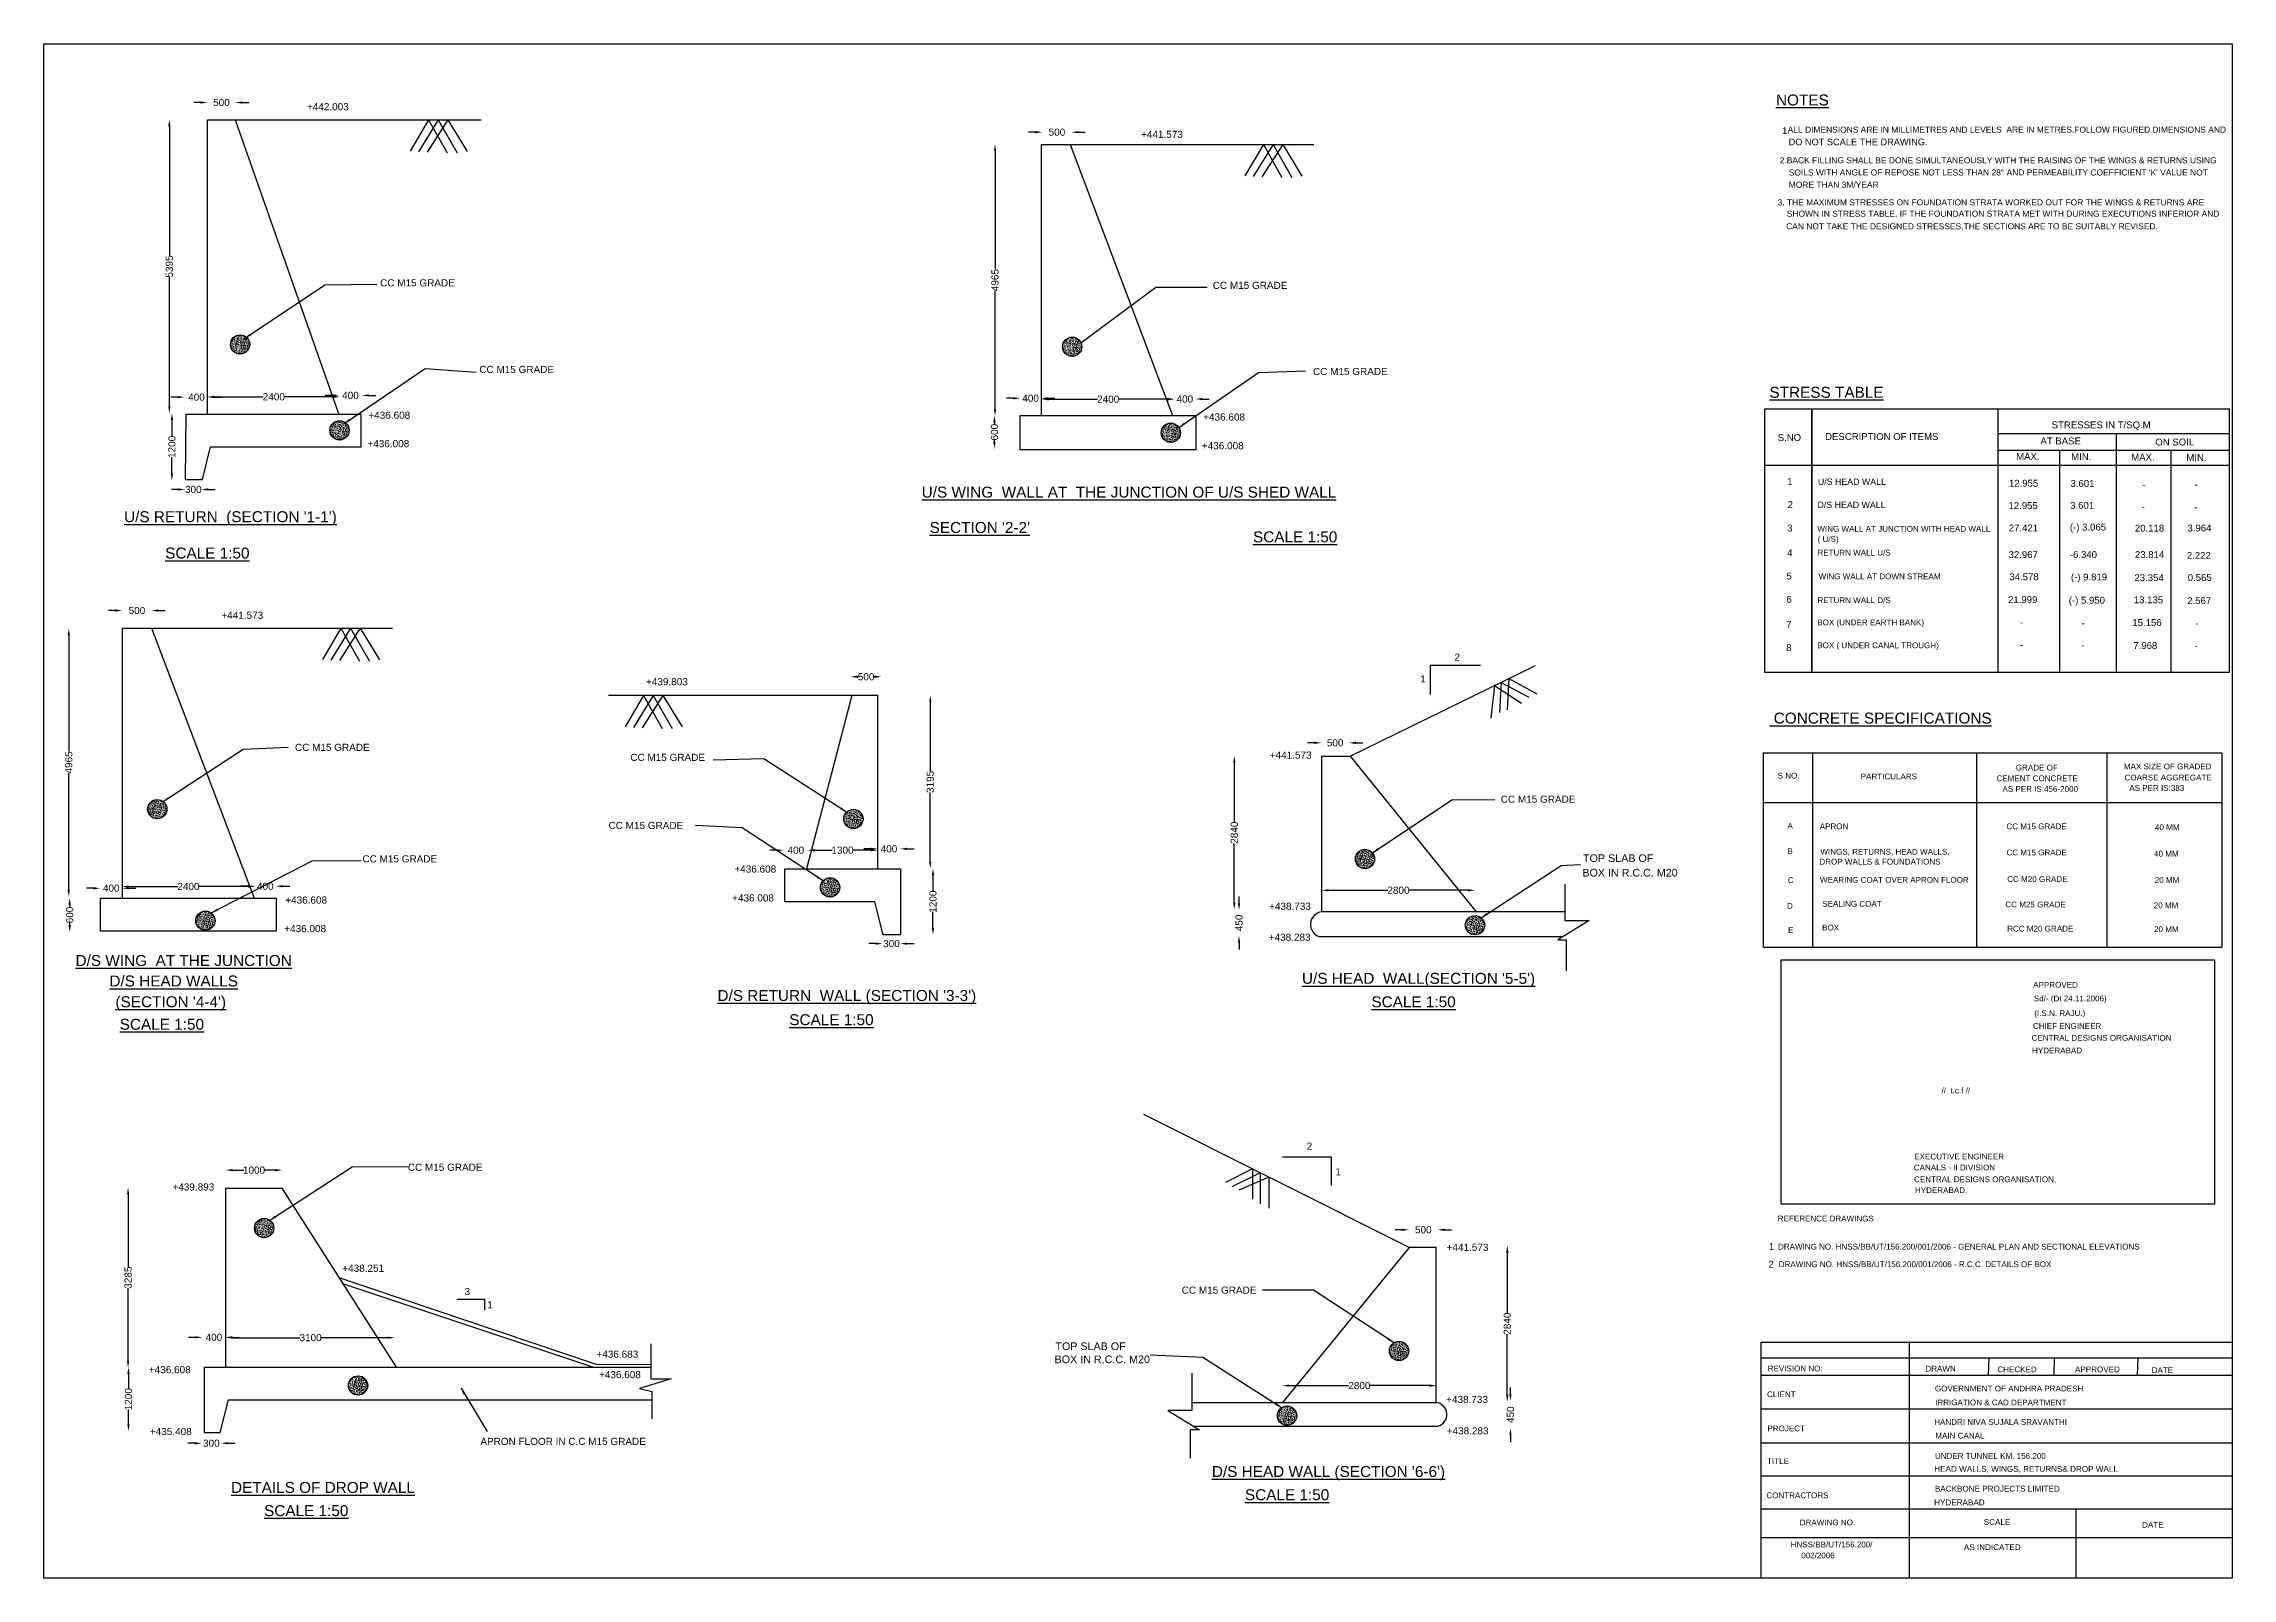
# Model space of a CAD drawing. Header units: millimetres. Extents: x 2252 to 42156, y 1899 to 29892.
import ezdxf

# ---------------------------------------------------------------- set-up
doc = ezdxf.new("R2010")
doc.units = ezdxf.units.MM
doc.header["$MEASUREMENT"] = 0
doc.layers.add('DIM', color=7, linetype='Continuous')
doc.layers.add('DWG', color=7, linetype='Continuous')
doc.layers.add('TEXT', color=7, linetype='Continuous', plot=False)
doc.styles.get("Standard").update_dxf_attribs({"font": 'ARIAL.TTF'})
doc.dimstyles.new('Civil', dxfattribs={"dimtxt": 130, "dimasz": 125, "dimexe": 0.1, "dimexo": 0.0625, "dimgap": 0.09, "dimtad": 0, "dimdec": 0, "dimzin": 12, "dimdsep": 46, "dimtxsty": 'Standard', "dimcen": 0.1, "dimse1": 1, "dimse2": 1, "dimadec": 0, "dimazin": 2, "dimtfac": 1, "dimtdec": 0, "dimtofl": 0, "dimtmove": 0, "dimatfit": 3, "dimfxl": 0, "dimfrac": 1, "dimtolj": 1, "dimtzin": 0, "dimarcsym": 0})

msp = doc.modelspace()

# ---------------------------------------------------------------- texts
at = {"layer": 'TEXT'}
for s, height, p in [('+442.003', 130, (7051.3, 28678.6)), ('%%UNOTES', 200, (33836.7, 28765.6)), ('1.', 125, (33947.2, 28244.6)), ('ALL DIMENSIONS ARE IN MILLIMETRES AND LEVELS  ARE IN METRES.FOLLOW FIGURED DIMENSIONS AND', 110, (34050.5, 28269.7)), ('+441.573', 130, (22259.8, 28173.6)), ('DO NOT SCALE THE DRAWING.', 120, (34066.3, 28040.3)), ('2.BACK FILLING SHALL BE DONE SIMULTANEOUSLY WITH THE RAISING OF THE WINGS & RETURNS USING', 110, (33905.6, 27710.7)), ("SOILS WITH ANGLE OF REPOSE NOT LESS THAN 28%%D AND PERMEABILITY COEFFICIENT 'K' VALUE NOT", 110, (34069.5, 27488.4)), ('MORE THAN 3M/YEAR', 110, (34069.8, 27263.9)), ('3. THE MAXIMUM STRESSES ON FOUNDATION STRATA WORKED OUT FOR THE WINGS & RETURNS ARE', 110, (33865.9, 26943.1)), ('SHOWN IN STRESS TABLE. IF THE FOUNDATION STRATA MET WITH DURING EXECUTIONS INFERIOR AND', 110, (34034, 26736.1)), ('CAN NOT TAKE THE DESIGNED STRESSES,THE SECTIONS ARE TO BE SUITABLY REVISED.', 110, (34021.2, 26507.3)), ('CC M15 GRADE', 130, (8384.8, 25465.2)), ('CC M15 GRADE', 130, (23566.2, 25419.7)), ('CC M15 GRADE', 130, (10193.9, 23885.8)), ('CC M15 GRADE', 130, (25394.9, 23847.7)), ('%%USTRESS TABLE', 200, (33717.7, 23433.1)), ('+436.608', 130, (8171.2, 23050.4)), ('+436.608', 130, (23392.6, 23017.7)), ('S.NO', 125, (33867.5, 22646.1)), ('DESCRIPTION OF ITEMS', 125, (34732.7, 22663.6)), ('STRESSES IN T/SQ.M', 125, (38864.2, 22876.5)), ('+436.008', 130, (8153.7, 22531.4)), ('+436.008', 130, (23369, 22494.2)), ('MAX.', 125, (38215.7, 22301.2)), ('AT BASE', 125, (38658.6, 22584)), ('MIN.', 125, (39218.4, 22296.4)), ('MAX.', 125, (40314, 22287.9)), ('ON SOIL', 125, (40753.3, 22563.2)), ('MIN.', 125, (41319.4, 22279.9)), ('1', 125, (34040.7, 21846.9)), ('U/S HEAD WALL', 115, (34600.5, 21845.1)), ('%%UU/S WING  WALL AT  THE JUNCTION OF U/S SHED WALL', 200, (18260.2, 21612.3)), ('2', 125, (34048.1, 21423.6)), ('12.955', 125, (38083.9, 21812.1)), ('3.601', 125, (39206.3, 21807.4)), ('-', 125, (40515, 21789.9)), ('-', 125, (41467.8, 21790.4)), ("%%UU/S RETURN  (SECTION '1-1')", 200, (3716.6, 21164)), ("%%USECTION '2-2'", 200, (18404.9, 20967.1)), ('D/S HEAD WALL', 115, (34593.7, 21422.1)), ('12.955', 125, (38076.6, 21405)), ('3.601', 125, (39200.1, 21408.1)), ('-', 125, (40504.4, 21386.1)), ('-', 125, (41464.5, 21377.8)), ('%%USCALE 1:50', 200, (24300.7, 20796.3)), ('3', 125, (34040.4, 20994.2)), ('WING WALL AT JUNCTION WITH HEAD WALL', 105, (34590.9, 20990.2)), ('( U/S)', 105, (34595.8, 20803.5)), ('27.421', 125, (38080.6, 20996.3)), ('(-) 3.065', 125, (39195.3, 21011.3)), ('20.118', 125, (40380.7, 20992.9)), ('3.964', 125, (41339.2, 20994.1)), ('%%USCALE 1:50', 200, (4466.2, 20500.8)), ('4', 125, (34039.1, 20544.1)), ('RETURN WALL U/S', 105, (34591.7, 20555.4)), ('32.967', 125, (38078.1, 20509.5)), ('-6.340', 125, (39194.7, 20511.1)), ('23.814', 125, (40381.3, 20510.3)), ('2.222', 125, (41328, 20495.7)), ('5', 125, (34027.7, 20118.3)), ('WING WALL AT DOWN STREAM', 105, (34613.4, 20123.1)), ('34.578', 125, (38092.4, 20105.9)), ('(-) 9.819', 125, (39214.1, 20101.9)), ('23.354', 125, (40372.5, 20088.7)), ('0.565', 125, (41344.8, 20092.5)), ('6', 125, (34026.2, 19693.4)), ('RETURN WALL D/S', 105, (34592.7, 19687.5)), ('21.999', 125, (38068.6, 19688.2)), ('(-) 5.950', 125, (39175.3, 19677.6)), ('13.135', 125, (40362.5, 19685.5)), ('2.567', 125, (41335.1, 19670.7)), ('+441.573', 130, (5490.7, 19401.7)), ('7', 125, (34022.2, 19236.3)), ('BOX (UNDER EARTH BANK)', 105, (34589, 19283)), ('-', 125, (38281.5, 19275.1)), ('-', 125, (39410.1, 19262)), ('15.156', 125, (40334.6, 19270.1)), ('-', 125, (41480.1, 19257.8)), ('2', 130, (27973.8, 18635.6)), ('8', 125, (34022.9, 18813.5)), ('BOX ( UNDER CANAL TROUGH)', 105, (34589, 18865.5)), ('-', 125, (38284.7, 18866)), ('-', 125, (39401.4, 18858.1)), ('7.968', 125, (40352.4, 18851)), ('-', 125, (41471, 18852.6)), ('1', 130, (27348.7, 18241.6)), ('+439.803', 130, (13233.6, 18189.3)), ('%%U CONCRETE SPECIFICATIONS', 200, (33717.7, 17490.2)), ('CC M15 GRADE', 130, (6832.3, 16991.6)), ('CC M15 GRADE', 130, (12947.1, 16809.2)), ('+441.573', 130, (24606.1, 16850)), ('MAX SIZE OF GRADED', 105, (40180, 16656)), ('S.NO.', 105, (33866.3, 16488)), ('PARTICULARS', 105, (35381.4, 16472.9)), ('CEMENT CONCRETE', 105, (37857.3, 16439.2)), ('GRADE OF', 105, (38209.4, 16634.1)), ('COARSE AGGREGATE', 105, (40192.8, 16452.7)), ('AS PER IS:383', 105, (40278.9, 16262.8)), ('CC M15 GRADE', 130, (28817.7, 16045.8)), ('AS PER IS:456-2000', 105, (37966.5, 16245.2)), ('CC M15 GRADE', 130, (12549.8, 15566.9)), ('A', 105, (34045.9, 15572.2)), ('APRON', 105, (34634.4, 15563.1)), ('CC M15 GRADE', 105, (38038.5, 15563.1)), ('40 MM', 105, (40747.1, 15545.7)), ('B', 105, (34045.1, 15110.5)), ('WINGS, RETURNS, HEAD WALLS,', 105, (34646.5, 15099.4)), ('CC M15 GRADE', 105, (38039.1, 15086.9)), ('40 MM', 105, (40729.7, 15063.9)), ('CC M15 GRADE', 130, (8062.9, 14957.6)), ('+436.608', 130, (14844.9, 14772.2)), ('BOX IN R.C.C. M20', 140, (30305.5, 14699.7)), ('TOP SLAB OF', 140, (30318.5, 14964.9)), ('DROP WALLS & FOUNDATIONS', 105, (34628.6, 14918.7)), ('+436.008', 130, (14804.3, 14244.6)), ('C', 105, (34054.1, 14581.1)), ('WEARING COAT OVER APRON FLOOR', 105, (34638.9, 14586.6)), ('CC M20 GRADE', 105, (38053.1, 14601.2)), ('20 MM', 105, (40741.8, 14583.9)), ('+436.608', 130, (6655.5, 14206.3)), ('+438.733', 130, (24594.3, 14093.1)), ('D', 105, (34038.8, 14112.1)), ('SEALING COAT', 105, (34680, 14150.2)), ('CC M25 GRADE', 105, (38018.7, 14138.2)), ('20 MM', 105, (40723.7, 14122.2)), ('+436.008', 130, (6637.8, 13685)), ('+438.283', 130, (24588.4, 13527.8)), ('E', 105, (34058.4, 13668.3)), ('BOX', 105, (34677.8, 13716.3)), ('RCC M20 GRADE', 105, (38051.7, 13696.7)), ('20 MM', 105, (40729.3, 13686.1)), ('%%UD/S WING  AT THE JUNCTION', 200, (2832.2, 13067.4)), ('%%UD/S HEAD WALLS', 200, (3449.1, 12694.3)), ("%%UU/S HEAD  WALL(SECTION '5-5')", 200, (25193.6, 12742.7)), ('APPROVED', 105, (38526.2, 12671.5)), ("%%U(SECTION '4-4')", 200, (3560.1, 12315.5)), ("%%UD/S RETURN  WALL (SECTION '3-3')", 200, (14536.8, 12429.8)), ('%%USCALE 1:50', 200, (26459.5, 12314.7)), ('Sd/- (Dt 24.11.2006)', 105, (38537.9, 12423)), ('%%USCALE 1:50', 200, (3636.9, 11904.7)), ('%%USCALE 1:50', 200, (15845.2, 11988.3)), ('CHIEF ENGINEER', 105, (38522.4, 11920.7)), ('(I.S.N. RAJU.)', 105, (38546.8, 12155.8)), ('CENTRAL DESIGNS ORGANISATION', 105, (38497.5, 11703.7)), ('HYDERABAD', 105, (38505.6, 11475.2)), ('//  t.c.f //', 105, (36855.7, 10745.2)), ('2', 130, (25279.9, 9715.5)), ('EXECUTIVE ENGINEER', 105, (36357.9, 9539)), ('CC M15 GRADE', 130, (8890.1, 9331.7)), ('1', 130, (25804.1, 9250)), ('CANALS - II DIVISION', 105, (36349.6, 9340)), ('CENTRAL DESIGNS ORGANISATION,', 105, (36353.8, 9124.5)), ('+439.893', 130, (4599.1, 8972.3)), ('HYDERABAD.', 105, (36370.3, 8925.5)), ('REFERENCE DRAWINGS', 105, (33868.6, 8408.2)), ('+441.573', 130, (27831.2, 7872)), ('1', 125, (33706.7, 7888)), ('DRAWING NO. HNSS/BB/UT/156.200/001/2006 - GENERAL PLAN AND SECTIONAL ELEVATIONS', 105, (33873.2, 7896)), ('+438.251', 130, (7695.4, 7488.9)), ('2', 125, (33700.5, 7565.7)), ('DRAWING NO. HNSS/BB/UT/156.200/001/2006 - R.C.C. DETAILS OF BOX', 105, (33886.6, 7574.7)), ('3', 130, (9924.7, 7065)), ('CC M15 GRADE', 130, (23001.1, 7089.7)), ('1', 130, (10337.1, 6820.1)), ('+436.683', 130, (12330.1, 5922.2)), ('TOP SLAB OF', 140, (20697.8, 6061.9)), ('+436.608', 130, (4169, 5640.3)), ('+436.608', 130, (12376.7, 5549.4)), ('BOX IN R.C.C. M20', 140, (20683.2, 5822.6)), ('REVISION NO:', 105, (33685.6, 5674)), ('DRAWN', 105, (36560.2, 5670.1)), ('CHECKED', 105, (37873.2, 5656.9)), ('APPROVED', 105, (39290.4, 5656.3)), ('DATE', 105, (40686.5, 5643.2)), ('+438.733', 130, (27822.8, 5096)), ('CLIENT', 105, (33673.4, 5203.1)), ('GOVERNMENT OF ANDHRA PRADESH', 105, (36733.9, 5307.4)), ('HANDRI NIVA SUJALA SRAVANTHI', 105, (36721.4, 4697.1)), ('IRRIGATION & CAD DEPARTMENT', 105, (36738, 5054.1)), ('+435.408', 130, (4187.1, 4510.7)), ('APRON FLOOR IN C.C M15 GRADE', 130, (10213.6, 4331)), ('+438.283', 130, (27833, 4523.7)), ('PROJECT', 105, (33680.8, 4580.3)), ('MAIN CANAL', 105, (36742.2, 4447.9)), ('TITLE', 105, (33673.6, 3984.5)), ('UNDER TUNNEL KM. 156.200', 105, (36734.4, 4077.6)), ('%%UDETAILS OF DROP WALL', 200, (5666.4, 3455.8)), ("%%UD/S HEAD WALL (SECTION '6-6')", 200, (23551.2, 3746)), ('HEAD WALLS, WINGS, RETURNS& DROP WALL', 106, (36723.2, 3840.6)), ('%%USCALE 1:50', 200, (6269.3, 3032.7)), ('%%USCALE 1:50', 200, (24154, 3322.9)), ('CONTRACTORS', 105, (33661.9, 3359.1)), ('HYDERABAD', 106, (36720.1, 3230.6)), ('BACKBONE PROJECTS LIMITED', 106, (36733.9, 3479.6)), ('DRAWING NO:', 105, (34270.1, 2864.9)), ('SCALE', 106, (37624.8, 2872.8)), ('DATE', 106, (40510.3, 2820.3)), ('HNSS/BB/UT/156.200/', 105, (34103.9, 2463.8)), ('AS INDICATED', 106, (37262.4, 2413.1)), ('002/2006', 105, (34296.8, 2262.1))]:
    msp.add_text(s, height=height, dxfattribs=at).set_placement(p)

# ---------------------------------------------------------------- blocks, each defined once
blk = doc.blocks.new('*D2')
at = {"layer": 'Defpoints', "color": 0}
for p in [(5745, 28820), (5240, 28502), (5745, 28502)]:
    blk.add_point(p, dxfattribs=at)
at = {"layer": 'DIM', "color": 0, "lineweight": -2}
for p, q in [((5115, 28820), (4990, 28820)), ((5870, 28820), (5995, 28820))]:
    blk.add_line(p, q, dxfattribs=at)
at = {"layer": 'DIM', "color": 0}
for points in [[(5115, 28841), (5115, 28799), (5240, 28820)], [(5870, 28841), (5870, 28799), (5745, 28820)]]:
    blk.add_solid(points, dxfattribs=at)
at = {"layer": 'DIM', "color": 0, "insert": (5492, 28820), "char_height": 130, "attachment_point": 5}
blk.add_mtext('\\A1;500', dxfattribs=at)
blk = doc.blocks.new('*D3')
at = {"layer": 'Defpoints', "color": 0}
for p in [(4542, 28506), (4579, 28506), (4579, 23151)]:
    blk.add_point(p, dxfattribs=at)
at = {"layer": 'DIM', "color": 0, "lineweight": -2}
for p, q in [((4542, 28381), (4542, 26023)), ((4542, 23276), (4542, 25634))]:
    blk.add_line(p, q, dxfattribs=at)
at = {"layer": 'DIM', "color": 0}
for points in [[(4521, 28381), (4563, 28381), (4542, 28506)], [(4521, 23276), (4563, 23276), (4542, 23151)]]:
    blk.add_solid(points, dxfattribs=at)
at = {"layer": 'DIM', "color": 0, "insert": (4542, 25828), "char_height": 130, "attachment_point": 5, "rotation": 90}
blk.add_mtext('\\A1;5395', dxfattribs=at)
blk = doc.blocks.new('*D4')
at = {"layer": 'Defpoints', "color": 0}
for p in [(4535, 23154), (4535, 21923), (4589, 21923)]:
    blk.add_point(p, dxfattribs=at)
at = {"layer": 'DIM', "color": 0, "lineweight": -2}
for p, q in [((4589, 23029), (4589, 22726)), ((4589, 22048), (4589, 22351))]:
    blk.add_line(p, q, dxfattribs=at)
at = {"layer": 'DIM', "color": 0}
for points in [[(4568, 23029), (4610, 23029), (4589, 23154)], [(4568, 22048), (4610, 22048), (4589, 21923)]]:
    blk.add_solid(points, dxfattribs=at)
at = {"layer": 'DIM', "color": 0, "insert": (4589, 22538), "char_height": 130, "attachment_point": 5, "rotation": 90}
blk.add_mtext('\\A1;1200', dxfattribs=at)
blk = doc.blocks.new('*D5')
at = {"layer": 'Defpoints', "color": 0}
for p in [(4831, 21740), (5127, 21761), (5127, 21740)]:
    blk.add_point(p, dxfattribs=at)
at = {"layer": 'DIM', "color": 0, "lineweight": -2}
for p, q in [((4706, 21761), (4581, 21761)), ((5252, 21761), (5377, 21761))]:
    blk.add_line(p, q, dxfattribs=at)
at = {"layer": 'DIM', "color": 0}
for points in [[(4706, 21782), (4706, 21740), (4831, 21761)], [(5252, 21782), (5252, 21740), (5127, 21761)]]:
    blk.add_solid(points, dxfattribs=at)
at = {"layer": 'DIM', "color": 0, "insert": (4979, 21761), "char_height": 130, "attachment_point": 5}
blk.add_mtext('\\A1;300', dxfattribs=at)
blk = doc.blocks.new('*D6')
at = {"layer": 'Defpoints', "color": 0}
for p in [(4820, 23445), (4820, 23434), (5251, 23434)]:
    blk.add_point(p, dxfattribs=at)
at = {"layer": 'DIM', "color": 0, "lineweight": -2}
for p, q in [((4695, 23445), (4570, 23445)), ((5376, 23445), (5501, 23445))]:
    blk.add_line(p, q, dxfattribs=at)
at = {"layer": 'DIM', "color": 0}
for points in [[(4695, 23466), (4695, 23424), (4820, 23445)], [(5376, 23466), (5376, 23424), (5251, 23445)]]:
    blk.add_solid(points, dxfattribs=at)
at = {"layer": 'DIM', "color": 0, "insert": (5036, 23445), "char_height": 130, "attachment_point": 5}
blk.add_mtext('\\A1;400', dxfattribs=at)
blk = doc.blocks.new('*D7')
at = {"layer": 'Defpoints', "color": 0}
for p in [(5246, 23380), (7648, 23450), (7648, 23380)]:
    blk.add_point(p, dxfattribs=at)
at = {"layer": 'DIM', "color": 0, "lineweight": -2}
for p, q in [((5371, 23450), (6252, 23450)), ((7523, 23450), (6642, 23450))]:
    blk.add_line(p, q, dxfattribs=at)
at = {"layer": 'DIM', "color": 0}
for points in [[(5371, 23471), (5371, 23429), (5246, 23450)], [(7523, 23471), (7523, 23429), (7648, 23450)]]:
    blk.add_solid(points, dxfattribs=at)
at = {"layer": 'DIM', "color": 0, "insert": (6447, 23450), "char_height": 130, "attachment_point": 5}
blk.add_mtext('\\A1;2400', dxfattribs=at)
blk = doc.blocks.new('*D8')
at = {"layer": 'Defpoints', "color": 0}
for p in [(8057, 23477), (7632, 23117), (8057, 23117)]:
    blk.add_point(p, dxfattribs=at)
at = {"layer": 'DIM', "color": 0, "lineweight": -2}
for p, q in [((7507, 23477), (7382, 23477)), ((8182, 23477), (8307, 23477))]:
    blk.add_line(p, q, dxfattribs=at)
at = {"layer": 'DIM', "color": 0}
for points in [[(7507, 23498), (7507, 23456), (7632, 23477)], [(8182, 23498), (8182, 23456), (8057, 23477)]]:
    blk.add_solid(points, dxfattribs=at)
at = {"layer": 'DIM', "color": 0, "insert": (7845, 23477), "char_height": 130, "attachment_point": 5}
blk.add_mtext('\\A1;400', dxfattribs=at)
blk = doc.blocks.new('*D9')
at = {"layer": 'Defpoints', "color": 0}
for p in [(20056, 23424), (20056, 23380), (20437, 23380)]:
    blk.add_point(p, dxfattribs=at)
at = {"layer": 'DIM', "color": 0, "lineweight": -2}
for p, q in [((19931, 23424), (19806, 23424)), ((20562, 23424), (20687, 23424))]:
    blk.add_line(p, q, dxfattribs=at)
at = {"layer": 'DIM', "color": 0}
for points in [[(19931, 23444), (19931, 23403), (20056, 23424)], [(20562, 23444), (20562, 23403), (20437, 23424)]]:
    blk.add_solid(points, dxfattribs=at)
at = {"layer": 'DIM', "color": 0, "insert": (20246, 23424), "char_height": 130, "attachment_point": 5}
blk.add_mtext('\\A1;400', dxfattribs=at)
blk = doc.blocks.new('*D10')
at = {"layer": 'Defpoints', "color": 0}
for p in [(20454, 23389), (22865, 23406), (22865, 23389)]:
    blk.add_point(p, dxfattribs=at)
at = {"layer": 'DIM', "color": 0, "lineweight": -2}
for p, q in [((20579, 23406), (21465, 23406)), ((22740, 23406), (21855, 23406))]:
    blk.add_line(p, q, dxfattribs=at)
at = {"layer": 'DIM', "color": 0}
for points in [[(20579, 23427), (20579, 23385), (20454, 23406)], [(22740, 23427), (22740, 23385), (22865, 23406)]]:
    blk.add_solid(points, dxfattribs=at)
at = {"layer": 'DIM', "color": 0, "insert": (21660, 23406), "char_height": 130, "attachment_point": 5}
blk.add_mtext('\\A1;2400', dxfattribs=at)
blk = doc.blocks.new('*D11')
at = {"layer": 'Defpoints', "color": 0}
for p in [(22865, 23406), (23251, 23410), (23251, 23406)]:
    blk.add_point(p, dxfattribs=at)
at = {"layer": 'DIM', "color": 0, "lineweight": -2}
for p, q in [((22740, 23410), (22615, 23410)), ((23376, 23410), (23501, 23410))]:
    blk.add_line(p, q, dxfattribs=at)
at = {"layer": 'DIM', "color": 0}
for points in [[(22740, 23431), (22740, 23390), (22865, 23410)], [(23376, 23431), (23376, 23390), (23251, 23410)]]:
    blk.add_solid(points, dxfattribs=at)
at = {"layer": 'DIM', "color": 0, "insert": (23058, 23410), "char_height": 130, "attachment_point": 5}
blk.add_mtext('\\A1;400', dxfattribs=at)
blk = doc.blocks.new('*D12')
at = {"layer": 'Defpoints', "color": 0}
for p in [(19552, 23113), (19587, 23113), (19552, 22500)]:
    blk.add_point(p, dxfattribs=at)
at = {"layer": 'DIM', "color": 0, "lineweight": -2}
for p, q in [((19587, 22988), (19587, 22950)), ((19587, 22625), (19587, 22663))]:
    blk.add_line(p, q, dxfattribs=at)
at = {"layer": 'DIM', "color": 0}
for points in [[(19566, 22988), (19607, 22988), (19587, 23113)], [(19566, 22625), (19607, 22625), (19587, 22500)]]:
    blk.add_solid(points, dxfattribs=at)
at = {"layer": 'DIM', "color": 0, "insert": (19587, 22806), "char_height": 130, "attachment_point": 5, "rotation": 90}
blk.add_mtext('\\A1;600', dxfattribs=at)
blk = doc.blocks.new('*D13')
at = {"layer": 'Defpoints', "color": 0}
for p in [(19553, 28061), (19597, 28061), (19553, 23099)]:
    blk.add_point(p, dxfattribs=at)
at = {"layer": 'DIM', "color": 0, "lineweight": -2}
for p, q in [((19597, 27936), (19597, 25777)), ((19597, 23224), (19597, 25383))]:
    blk.add_line(p, q, dxfattribs=at)
at = {"layer": 'DIM', "color": 0}
for points in [[(19576, 27936), (19617, 27936), (19597, 28061)], [(19576, 23224), (19617, 23224), (19597, 23099)]]:
    blk.add_solid(points, dxfattribs=at)
at = {"layer": 'DIM', "color": 0, "insert": (19597, 25580), "char_height": 130, "attachment_point": 5, "rotation": 90}
blk.add_mtext('\\A1;4965', dxfattribs=at)
blk = doc.blocks.new('*D14')
at = {"layer": 'Defpoints', "color": 0}
for p in [(20460, 28043), (20992, 28278), (20992, 28043)]:
    blk.add_point(p, dxfattribs=at)
at = {"layer": 'DIM', "color": 0, "lineweight": -2}
for p, q in [((20335, 28278), (20210, 28278)), ((21117, 28278), (21242, 28278))]:
    blk.add_line(p, q, dxfattribs=at)
at = {"layer": 'DIM', "color": 0}
for points in [[(20335, 28299), (20335, 28258), (20460, 28278)], [(21117, 28299), (21117, 28258), (20992, 28278)]]:
    blk.add_solid(points, dxfattribs=at)
at = {"layer": 'DIM', "color": 0, "insert": (20726, 28278), "char_height": 130, "attachment_point": 5}
blk.add_mtext('\\A1;500', dxfattribs=at)
blk = doc.blocks.new('*D15')
at = {"layer": 'Defpoints', "color": 0}
for p in [(3282, 14486), (3282, 14470), (3682, 14470)]:
    blk.add_point(p, dxfattribs=at)
at = {"layer": 'DIM', "color": 0, "lineweight": -2}
for p, q in [((3157, 14486), (3032, 14486)), ((3807, 14486), (3932, 14486))]:
    blk.add_line(p, q, dxfattribs=at)
at = {"layer": 'DIM', "color": 0}
for points in [[(3157, 14507), (3157, 14465), (3282, 14486)], [(3807, 14507), (3807, 14465), (3682, 14486)]]:
    blk.add_solid(points, dxfattribs=at)
at = {"layer": 'DIM', "color": 0, "insert": (3482, 14486), "char_height": 130, "attachment_point": 5}
blk.add_mtext('\\A1;400', dxfattribs=at)
blk = doc.blocks.new('*D16')
at = {"layer": 'Defpoints', "color": 0}
for p in [(3677, 14476), (6103, 14518), (6103, 14476)]:
    blk.add_point(p, dxfattribs=at)
at = {"layer": 'DIM', "color": 0, "lineweight": -2}
for p, q in [((3802, 14518), (4695, 14518)), ((5978, 14518), (5085, 14518))]:
    blk.add_line(p, q, dxfattribs=at)
at = {"layer": 'DIM', "color": 0}
for points in [[(3802, 14539), (3802, 14497), (3677, 14518)], [(5978, 14539), (5978, 14497), (6103, 14518)]]:
    blk.add_solid(points, dxfattribs=at)
at = {"layer": 'DIM', "color": 0, "insert": (4890, 14518), "char_height": 130, "attachment_point": 5}
blk.add_mtext('\\A1;2400', dxfattribs=at)
blk = doc.blocks.new('*D17')
at = {"layer": 'Defpoints', "color": 0}
for p in [(6097, 14470), (6487, 14523), (6487, 14470)]:
    blk.add_point(p, dxfattribs=at)
at = {"layer": 'DIM', "color": 0, "lineweight": -2}
for p, q in [((5972, 14523), (5847, 14523)), ((6612, 14523), (6737, 14523))]:
    blk.add_line(p, q, dxfattribs=at)
at = {"layer": 'DIM', "color": 0}
for points in [[(5972, 14544), (5972, 14502), (6097, 14523)], [(6612, 14544), (6612, 14502), (6487, 14523)]]:
    blk.add_solid(points, dxfattribs=at)
at = {"layer": 'DIM', "color": 0, "insert": (6292, 14523), "char_height": 130, "attachment_point": 5}
blk.add_mtext('\\A1;400', dxfattribs=at)
blk = doc.blocks.new('*D18')
at = {"layer": 'Defpoints', "color": 0}
for p in [(2725, 14308), (2746, 14308), (2746, 13688)]:
    blk.add_point(p, dxfattribs=at)
at = {"layer": 'DIM', "color": 0, "lineweight": -2}
for p, q in [((2725, 14183), (2725, 14141)), ((2725, 13813), (2725, 13854))]:
    blk.add_line(p, q, dxfattribs=at)
at = {"layer": 'DIM', "color": 0}
for points in [[(2704, 14183), (2746, 14183), (2725, 14308)], [(2704, 13813), (2746, 13813), (2725, 13688)]]:
    blk.add_solid(points, dxfattribs=at)
at = {"layer": 'DIM', "color": 0, "insert": (2725, 13998), "char_height": 130, "attachment_point": 5, "rotation": 90}
blk.add_mtext('\\A1;600', dxfattribs=at)
blk = doc.blocks.new('*D19')
at = {"layer": 'Defpoints', "color": 0}
for p in [(2709, 19223), (2732, 19223), (2732, 14338)]:
    blk.add_point(p, dxfattribs=at)
at = {"layer": 'DIM', "color": 0, "lineweight": -2}
for p, q in [((2709, 19098), (2709, 16978)), ((2709, 14463), (2709, 16583))]:
    blk.add_line(p, q, dxfattribs=at)
at = {"layer": 'DIM', "color": 0}
for points in [[(2688, 19098), (2730, 19098), (2709, 19223)], [(2688, 14463), (2730, 14463), (2709, 14338)]]:
    blk.add_solid(points, dxfattribs=at)
at = {"layer": 'DIM', "color": 0, "insert": (2709, 16781), "char_height": 130, "attachment_point": 5, "rotation": 90}
blk.add_mtext('\\A1;4965', dxfattribs=at)
blk = doc.blocks.new('*D20')
at = {"layer": 'Defpoints', "color": 0}
for p in [(3685, 19516), (4217, 19552), (4217, 19516)]:
    blk.add_point(p, dxfattribs=at)
at = {"layer": 'DIM', "color": 0, "lineweight": -2}
for p, q in [((3560, 19552), (3435, 19552)), ((4342, 19552), (4467, 19552))]:
    blk.add_line(p, q, dxfattribs=at)
at = {"layer": 'DIM', "color": 0}
for points in [[(3560, 19573), (3560, 19531), (3685, 19552)], [(4342, 19573), (4342, 19531), (4217, 19552)]]:
    blk.add_solid(points, dxfattribs=at)
at = {"layer": 'DIM', "color": 0, "insert": (3951, 19552), "char_height": 130, "attachment_point": 5}
blk.add_mtext('\\A1;500', dxfattribs=at)
blk = doc.blocks.new('*D21')
at = {"layer": 'Defpoints', "color": 0}
for p in [(17547, 13441), (17870, 13476), (17870, 13441)]:
    blk.add_point(p, dxfattribs=at)
at = {"layer": 'DIM', "color": 0, "lineweight": -2}
for p, q in [((17422, 13476), (17297, 13476)), ((17995, 13476), (18120, 13476))]:
    blk.add_line(p, q, dxfattribs=at)
at = {"layer": 'DIM', "color": 0}
for points in [[(17422, 13497), (17422, 13455), (17547, 13476)], [(17995, 13497), (17995, 13455), (17870, 13476)]]:
    blk.add_solid(points, dxfattribs=at)
at = {"layer": 'DIM', "color": 0, "insert": (17709, 13476), "char_height": 130, "attachment_point": 5}
blk.add_mtext('\\A1;300', dxfattribs=at)
blk = doc.blocks.new('*D22')
at = {"layer": 'Defpoints', "color": 0}
for p in [(18466, 14847), (18557, 14847), (18557, 13638)]:
    blk.add_point(p, dxfattribs=at)
at = {"layer": 'DIM', "color": 0, "lineweight": -2}
for p, q in [((18466, 14722), (18466, 14430)), ((18466, 13763), (18466, 14054))]:
    blk.add_line(p, q, dxfattribs=at)
at = {"layer": 'DIM', "color": 0}
for points in [[(18445, 14722), (18487, 14722), (18466, 14847)], [(18445, 13763), (18487, 13763), (18466, 13638)]]:
    blk.add_solid(points, dxfattribs=at)
at = {"layer": 'DIM', "color": 0, "insert": (18466, 14242), "char_height": 130, "attachment_point": 5, "rotation": 90}
blk.add_mtext('\\A1;1200', dxfattribs=at)
blk = doc.blocks.new('*D23')
at = {"layer": 'Defpoints', "color": 0}
for p in [(15741, 15164), (16190, 15180), (16190, 15164)]:
    blk.add_point(p, dxfattribs=at)
at = {"layer": 'DIM', "color": 0, "lineweight": -2}
for p, q in [((15616, 15180), (15491, 15180)), ((16315, 15180), (16440, 15180))]:
    blk.add_line(p, q, dxfattribs=at)
at = {"layer": 'DIM', "color": 0}
for points in [[(15616, 15200), (15616, 15159), (15741, 15180)], [(16315, 15200), (16315, 15159), (16190, 15180)]]:
    blk.add_solid(points, dxfattribs=at)
at = {"layer": 'DIM', "color": 0, "insert": (15965, 15180), "char_height": 130, "attachment_point": 5}
blk.add_mtext('\\A1;400', dxfattribs=at)
blk = doc.blocks.new('*D24')
at = {"layer": 'Defpoints', "color": 0}
for p in [(16175, 15170), (17456, 15180), (17456, 15170)]:
    blk.add_point(p, dxfattribs=at)
at = {"layer": 'DIM', "color": 0, "lineweight": -2}
for p, q in [((16300, 15180), (16628, 15180)), ((17331, 15180), (17003, 15180))]:
    blk.add_line(p, q, dxfattribs=at)
at = {"layer": 'DIM', "color": 0}
for points in [[(16300, 15200), (16300, 15159), (16175, 15180)], [(17331, 15200), (17331, 15159), (17456, 15180)]]:
    blk.add_solid(points, dxfattribs=at)
at = {"layer": 'DIM', "color": 0, "insert": (16816, 15180), "char_height": 130, "attachment_point": 5}
blk.add_mtext('\\A1;1300', dxfattribs=at)
blk = doc.blocks.new('*D25')
at = {"layer": 'Defpoints', "color": 0}
for p in [(17456, 15175), (17870, 15205), (17870, 15175)]:
    blk.add_point(p, dxfattribs=at)
at = {"layer": 'DIM', "color": 0, "lineweight": -2}
for p, q in [((17331, 15205), (17206, 15205)), ((17995, 15205), (18120, 15205))]:
    blk.add_line(p, q, dxfattribs=at)
at = {"layer": 'DIM', "color": 0}
for points in [[(17331, 15226), (17331, 15184), (17456, 15205)], [(17995, 15226), (17995, 15184), (17870, 15205)]]:
    blk.add_solid(points, dxfattribs=at)
at = {"layer": 'DIM', "color": 0, "insert": (17663, 15205), "char_height": 130, "attachment_point": 5}
blk.add_mtext('\\A1;400', dxfattribs=at)
blk = doc.blocks.new('*D26')
at = {"layer": 'Defpoints', "color": 0}
for p in [(18416, 18006), (18455, 18006), (18455, 14846)]:
    blk.add_point(p, dxfattribs=at)
at = {"layer": 'DIM', "color": 0, "lineweight": -2}
for p, q in [((18416, 17881), (18416, 16621)), ((18416, 14971), (18416, 16231))]:
    blk.add_line(p, q, dxfattribs=at)
at = {"layer": 'DIM', "color": 0}
for points in [[(18396, 17881), (18437, 17881), (18416, 18006)], [(18396, 14971), (18437, 14971), (18416, 14846)]]:
    blk.add_solid(points, dxfattribs=at)
at = {"layer": 'DIM', "color": 0, "insert": (18416, 16426), "char_height": 130, "attachment_point": 5, "rotation": 90}
blk.add_mtext('\\A1;3195', dxfattribs=at)
blk = doc.blocks.new('*D27')
at = {"layer": 'Defpoints', "color": 0}
for p in [(16965, 18286), (17526, 18344), (17526, 18286)]:
    blk.add_point(p, dxfattribs=at)
at = {"layer": 'DIM', "color": 0, "lineweight": -2}
for p, q in [((17090, 18344), (17102, 18344)), ((17401, 18344), (17389, 18344))]:
    blk.add_line(p, q, dxfattribs=at)
at = {"layer": 'DIM', "color": 0}
for points in [[(17090, 18365), (17090, 18323), (16965, 18344)], [(17401, 18365), (17401, 18323), (17526, 18344)]]:
    blk.add_solid(points, dxfattribs=at)
at = {"layer": 'DIM', "color": 0, "insert": (17246, 18344), "char_height": 130, "attachment_point": 5}
blk.add_mtext('\\A1;500', dxfattribs=at)
blk = doc.blocks.new('*D28')
at = {"layer": 'Defpoints', "color": 0}
for p in [(25556, 14404), (28349, 14449), (28349, 14404)]:
    blk.add_point(p, dxfattribs=at)
at = {"layer": 'DIM', "color": 0, "lineweight": -2}
for p, q in [((25681, 14449), (26758, 14449)), ((28224, 14449), (27148, 14449))]:
    blk.add_line(p, q, dxfattribs=at)
at = {"layer": 'DIM', "color": 0}
for points in [[(25681, 14469), (25681, 14428), (25556, 14449)], [(28224, 14469), (28224, 14428), (28349, 14449)]]:
    blk.add_solid(points, dxfattribs=at)
at = {"layer": 'DIM', "color": 0, "insert": (26953, 14449), "char_height": 130, "attachment_point": 5}
blk.add_mtext('\\A1;2800', dxfattribs=at)
blk = doc.blocks.new('*D29')
at = {"layer": 'Defpoints', "color": 0}
for p in [(24046, 14088), (24093, 14088), (24093, 13621)]:
    blk.add_point(p, dxfattribs=at)
at = {"layer": 'DIM', "color": 0, "lineweight": -2}
for p, q in [((24046, 14213), (24046, 14338)), ((24046, 13496), (24046, 13371))]:
    blk.add_line(p, q, dxfattribs=at)
at = {"layer": 'DIM', "color": 0}
for points in [[(24025, 14213), (24067, 14213), (24046, 14088)], [(24025, 13496), (24067, 13496), (24046, 13621)]]:
    blk.add_solid(points, dxfattribs=at)
at = {"layer": 'DIM', "color": 0, "insert": (24046, 13854), "char_height": 130, "attachment_point": 5, "rotation": 90}
blk.add_mtext('\\A1;450', dxfattribs=at)
blk = doc.blocks.new('*D30')
at = {"layer": 'Defpoints', "color": 0}
for p in [(23960, 16900), (24047, 16900), (24047, 14100)]:
    blk.add_point(p, dxfattribs=at)
at = {"layer": 'DIM', "color": 0, "lineweight": -2}
for p, q in [((23960, 16775), (23960, 15695)), ((23960, 14225), (23960, 15305))]:
    blk.add_line(p, q, dxfattribs=at)
at = {"layer": 'DIM', "color": 0}
for points in [[(23939, 16775), (23981, 16775), (23960, 16900)], [(23939, 14225), (23981, 14225), (23960, 14100)]]:
    blk.add_solid(points, dxfattribs=at)
at = {"layer": 'DIM', "color": 0, "insert": (23960, 15500), "char_height": 130, "attachment_point": 5, "rotation": 90}
blk.add_mtext('\\A1;2840', dxfattribs=at)
blk = doc.blocks.new('*D31')
at = {"layer": 'Defpoints', "color": 0}
for p in [(25546, 17150), (26052, 17150), (26052, 17139)]:
    blk.add_point(p, dxfattribs=at)
at = {"layer": 'DIM', "color": 0, "lineweight": -2}
for p, q in [((25421, 17139), (25296, 17139)), ((26177, 17139), (26302, 17139))]:
    blk.add_line(p, q, dxfattribs=at)
at = {"layer": 'DIM', "color": 0}
for points in [[(25421, 17160), (25421, 17118), (25546, 17139)], [(26177, 17160), (26177, 17118), (26052, 17139)]]:
    blk.add_solid(points, dxfattribs=at)
at = {"layer": 'DIM', "color": 0, "insert": (25799, 17139), "char_height": 130, "attachment_point": 5}
blk.add_mtext('\\A1;500', dxfattribs=at)
blk = doc.blocks.new('*D32')
at = {"layer": 'Defpoints', "color": 0}
for p in [(5131, 4325), (5486, 4362), (5486, 4325)]:
    blk.add_point(p, dxfattribs=at)
at = {"layer": 'DIM', "color": 0, "lineweight": -2}
for p, q in [((5006, 4362), (4881, 4362)), ((5611, 4362), (5736, 4362))]:
    blk.add_line(p, q, dxfattribs=at)
at = {"layer": 'DIM', "color": 0}
for points in [[(5006, 4383), (5006, 4341), (5131, 4362)], [(5611, 4383), (5611, 4341), (5486, 4362)]]:
    blk.add_solid(points, dxfattribs=at)
at = {"layer": 'DIM', "color": 0, "insert": (5308, 4362), "char_height": 130, "attachment_point": 5}
blk.add_mtext('\\A1;300', dxfattribs=at)
blk = doc.blocks.new('*D33')
at = {"layer": 'Defpoints', "color": 0}
for p in [(5143, 6294), (5143, 6244), (5567, 6244)]:
    blk.add_point(p, dxfattribs=at)
at = {"layer": 'DIM', "color": 0, "lineweight": -2}
for p, q in [((5018, 6294), (4893, 6294)), ((5692, 6294), (5817, 6294))]:
    blk.add_line(p, q, dxfattribs=at)
at = {"layer": 'DIM', "color": 0}
for points in [[(5018, 6315), (5018, 6273), (5143, 6294)], [(5692, 6315), (5692, 6273), (5567, 6294)]]:
    blk.add_solid(points, dxfattribs=at)
at = {"layer": 'DIM', "color": 0, "insert": (5355, 6294), "char_height": 130, "attachment_point": 5}
blk.add_mtext('\\A1;400', dxfattribs=at)
blk = doc.blocks.new('*D34')
at = {"layer": 'Defpoints', "color": 0}
for p in [(5586, 6238), (8650, 6288), (8650, 6238)]:
    blk.add_point(p, dxfattribs=at)
at = {"layer": 'DIM', "color": 0, "lineweight": -2}
for p, q in [((5711, 6288), (6924, 6288)), ((8525, 6288), (7312, 6288))]:
    blk.add_line(p, q, dxfattribs=at)
at = {"layer": 'DIM', "color": 0}
for points in [[(5711, 6309), (5711, 6267), (5586, 6288)], [(8525, 6309), (8525, 6267), (8650, 6288)]]:
    blk.add_solid(points, dxfattribs=at)
at = {"layer": 'DIM', "color": 0, "insert": (7118, 6288), "char_height": 130, "attachment_point": 5}
blk.add_mtext('\\A1;3100', dxfattribs=at)
blk = doc.blocks.new('*D35')
at = {"layer": 'Defpoints', "color": 0}
for p in [(3797, 5748), (3810, 5748), (3810, 4581)]:
    blk.add_point(p, dxfattribs=at)
at = {"layer": 'DIM', "color": 0, "lineweight": -2}
for p, q in [((3797, 5623), (3797, 5352)), ((3797, 4706), (3797, 4977))]:
    blk.add_line(p, q, dxfattribs=at)
at = {"layer": 'DIM', "color": 0}
for points in [[(3776, 5623), (3817, 5623), (3797, 5748)], [(3776, 4706), (3817, 4706), (3797, 4581)]]:
    blk.add_solid(points, dxfattribs=at)
at = {"layer": 'DIM', "color": 0, "insert": (3797, 5165), "char_height": 130, "attachment_point": 5, "rotation": 90}
blk.add_mtext('\\A1;1200', dxfattribs=at)
blk = doc.blocks.new('*D36')
at = {"layer": 'Defpoints', "color": 0}
for p in [(3790, 9027), (3806, 9027), (3806, 5738)]:
    blk.add_point(p, dxfattribs=at)
at = {"layer": 'DIM', "color": 0, "lineweight": -2}
for p, q in [((3790, 8902), (3790, 7577)), ((3790, 5863), (3790, 7188))]:
    blk.add_line(p, q, dxfattribs=at)
at = {"layer": 'DIM', "color": 0}
for points in [[(3769, 8902), (3810, 8902), (3790, 9027)], [(3769, 5863), (3810, 5863), (3790, 5738)]]:
    blk.add_solid(points, dxfattribs=at)
at = {"layer": 'DIM', "color": 0, "insert": (3790, 7383), "char_height": 130, "attachment_point": 5, "rotation": 90}
blk.add_mtext('\\A1;3285', dxfattribs=at)
blk = doc.blocks.new('*D37')
at = {"layer": 'Defpoints', "color": 0}
for p in [(5574, 9320), (6597, 9344), (6597, 9320)]:
    blk.add_point(p, dxfattribs=at)
at = {"layer": 'DIM', "color": 0, "lineweight": -2}
for p, q in [((5699, 9344), (5898, 9344)), ((6472, 9344), (6274, 9344))]:
    blk.add_line(p, q, dxfattribs=at)
at = {"layer": 'DIM', "color": 0}
for points in [[(5699, 9365), (5699, 9323), (5574, 9344)], [(6472, 9365), (6472, 9323), (6597, 9344)]]:
    blk.add_solid(points, dxfattribs=at)
at = {"layer": 'DIM', "color": 0, "insert": (6086, 9344), "char_height": 130, "attachment_point": 5}
blk.add_mtext('\\A1;1000', dxfattribs=at)
blk = doc.blocks.new('*D38')
at = {"layer": 'Defpoints', "color": 0}
for p in [(24835, 5384), (27644, 5413), (27644, 5384)]:
    blk.add_point(p, dxfattribs=at)
at = {"layer": 'DIM', "color": 0, "lineweight": -2}
for p, q in [((24960, 5413), (26045, 5413)), ((27519, 5413), (26435, 5413))]:
    blk.add_line(p, q, dxfattribs=at)
at = {"layer": 'DIM', "color": 0}
for points in [[(24960, 5434), (24960, 5392), (24835, 5413)], [(27519, 5434), (27519, 5392), (27644, 5413)]]:
    blk.add_solid(points, dxfattribs=at)
at = {"layer": 'DIM', "color": 0, "insert": (26240, 5413), "char_height": 130, "attachment_point": 5}
blk.add_mtext('\\A1;2800', dxfattribs=at)
blk = doc.blocks.new('*D39')
at = {"layer": 'Defpoints', "color": 0}
for p in [(27145, 8249), (27668, 8256), (27668, 8249)]:
    blk.add_point(p, dxfattribs=at)
at = {"layer": 'DIM', "color": 0, "lineweight": -2}
for p, q in [((27020, 8256), (26895, 8256)), ((27793, 8256), (27918, 8256))]:
    blk.add_line(p, q, dxfattribs=at)
at = {"layer": 'DIM', "color": 0}
for points in [[(27020, 8277), (27020, 8235), (27145, 8256)], [(27793, 8277), (27793, 8235), (27668, 8256)]]:
    blk.add_solid(points, dxfattribs=at)
at = {"layer": 'DIM', "color": 0, "insert": (27406, 8256), "char_height": 130, "attachment_point": 5}
blk.add_mtext('\\A1;500', dxfattribs=at)
blk = doc.blocks.new('*D40')
at = {"layer": 'Defpoints', "color": 0}
for p in [(28995, 5131), (29103, 5131), (29103, 4634)]:
    blk.add_point(p, dxfattribs=at)
at = {"layer": 'DIM', "color": 0, "lineweight": -2}
for p, q in [((28995, 5256), (28995, 5381)), ((28995, 4509), (28995, 4384))]:
    blk.add_line(p, q, dxfattribs=at)
at = {"layer": 'DIM', "color": 0}
for points in [[(28974, 5256), (29016, 5256), (28995, 5131)], [(28974, 4509), (29016, 4509), (28995, 4634)]]:
    blk.add_solid(points, dxfattribs=at)
at = {"layer": 'DIM', "color": 0, "insert": (28995, 4883), "char_height": 130, "attachment_point": 5, "rotation": 90}
blk.add_mtext('\\A1;450', dxfattribs=at)
blk = doc.blocks.new('*D41')
at = {"layer": 'Defpoints', "color": 0}
for p in [(28937, 7966), (29025, 7966), (29025, 5121)]:
    blk.add_point(p, dxfattribs=at)
at = {"layer": 'DIM', "color": 0, "lineweight": -2}
for p, q in [((28937, 7841), (28937, 6739)), ((28937, 5246), (28937, 6349))]:
    blk.add_line(p, q, dxfattribs=at)
at = {"layer": 'DIM', "color": 0}
for points in [[(28916, 7841), (28958, 7841), (28937, 7966)], [(28916, 5246), (28958, 5246), (28937, 5121)]]:
    blk.add_solid(points, dxfattribs=at)
at = {"layer": 'DIM', "color": 0, "insert": (28937, 6544), "char_height": 130, "attachment_point": 5, "rotation": 90}
blk.add_mtext('\\A1;2840', dxfattribs=at)

# ---------------------------------------------------------------- dimensions: what is measured, and where the dimension line sits
at = {"layer": 'DIM'}
for p1, p2, distance, text, picture, middle in [((5239.8, 28501.9), (5745.1, 28501.9), 318.3, '500', '*D2', (5492.4, 28820.2)), ((4578.9, 23150.5), (4578.9, 28505.9), 36.9, '5395', '*D3', (4542, 25828.2)), ((20460, 28043.2), (20992, 28043.2), 235.2, '500', '*D14', (20726, 28278.4)), ((19553.1, 23099.2), (19553.1, 28060.6), -43.4, '4965', '*D13', (19596.5, 25579.9)), ((7631.8, 23116.7), (8057.3, 23116.7), 360.4, '400', '*D8', (7844.6, 23477)), ((4534.9, 23154.3), (4534.9, 21922.6), 53.9, '1200', '*D4', (4588.8, 22538.4)), ((5251.2, 23434), (4820.4, 23434), -10.8, '400', '*D6', (5035.8, 23444.8)), ((5245.8, 23380.2), (7648, 23380.2), 69.9, '2400', '*D7', (6446.9, 23450.1)), ((20436.9, 23379.8), (20055.5, 23379.8), -43.8, '400', '*D9', (20246.2, 23423.5)), ((20454.4, 23388.5), (22864.9, 23388.5), 17.5, '2400', '*D10', (21659.7, 23406)), ((22864.9, 23406), (23250.6, 23406), 4.4, '400', '*D11', (23057.8, 23410.4)), ((19551.5, 22500), (19551.5, 23112.8), -35.1, '600', '*D12', (19586.6, 22806.4)), ((4831.1, 21739.7), (5127.4, 21739.7), 21.5, '300', '*D5', (4979.2, 21761.2)), ((3685.1, 19516.4), (4216.6, 19516.4), 35.8, '500', '*D20', (3950.8, 19552.2)), ((2732.5, 14338.5), (2732.5, 19223.1), 23.2, '4965', '*D19', (2709.2, 16780.8)), ((16965, 18285.9), (17526.2, 18285.9), 58, '500', '*D27', (17245.6, 18343.9)), ((18455.1, 14846), (18455.1, 18005.7), 38.7, '3195', '*D26', (18416.4, 16425.9)), ((25545.9, 17149.7), (26052, 17149.7), -10.8, '500', '*D31', (25798.9, 17138.9)), ((24046.5, 14100.5), (24046.5, 16900.1), 86.7, '2840', '*D30', (23959.8, 15500.3)), ((15740.8, 15164.5), (16189.9, 15164.5), 15.1, '400', '*D23', (15965.3, 15179.6)), ((16174.7, 15169.5), (17456.5, 15169.5), 10.1, '1300', '*D24', (16815.6, 15179.6)), ((17456.5, 15174.6), (17870.3, 15174.6), 30.2, '400', '*D25', (17663.4, 15204.8)), ((18556.5, 13637.5), (18556.5, 14847), 90.8, '1200', '*D22', (18465.7, 14242.3)), ((3677.1, 14475.7), (6102.8, 14475.7), 42, '2400', '*D16', (4889.9, 14517.8)), ((6097.5, 14470.5), (6486.9, 14470.5), 52.5, '400', '*D17', (6292.2, 14523)), ((25555.9, 14404.1), (28349.3, 14404.1), 44.5, '2800', '*D28', (26952.6, 14448.6)), ((2745.8, 13687.5), (2745.8, 14307.6), 21, '600', '*D18', (2724.7, 13997.5)), ((24093.5, 13620.9), (24093.5, 14087.8), 47.5, '450', '*D29', (24046, 13854.4)), ((17547.3, 13441), (17870.3, 13441), 35.3, '300', '*D21', (17708.8, 13476.3)), ((5574.3, 9320.5), (6597.4, 9320.5), 23.8, '1000', '*D37', (6085.9, 9344.2)), ((3805.6, 5737.9), (3805.6, 9027.4), 16, '3285', '*D36', (3789.7, 7382.7)), ((27144.6, 8249.3), (27668, 8249.3), 6.5, '500', '*D39', (27406.3, 8255.7)), ((29024.6, 5121.4), (29024.6, 7965.8), 87.8, '2840', '*D41', (28936.8, 6543.6)), ((5567.4, 6244.1), (5143.1, 6244.1), -49.9, '400', '*D33', (5355.3, 6294)), ((5586.2, 6237.9), (8650.2, 6237.9), 49.9, '3100', '*D34', (7118.2, 6287.7)), ((3810.1, 4580.6), (3810.1, 5748.4), 13.6, '1200', '*D35', (3796.5, 5164.5)), ((24835, 5384), (27644.4, 5384), 29.2, '2800', '*D38', (26239.7, 5413.1)), ((29102.6, 4634.4), (29102.6, 5131.2), 107.3, '450', '*D40', (28995.3, 4882.8)), ((5130.6, 4324.6), (5486.3, 4324.6), 37.4, '300', '*D32', (5308.5, 4362))]:
    dim = msp.add_aligned_dim(p1=p1, p2=p2, distance=distance, text=text, dimstyle='Civil', dxfattribs=at)
    dim.commit()
    dim.dimension.update_dxf_attribs({"geometry": picture, "text_midpoint": middle})
dim = msp.add_aligned_dim(p1=(3682.4, 14470.5), p2=(3282.5, 14470.5), distance=-15.8, dimstyle='Civil', dxfattribs=at)
dim.commit()
dim.dimension.update_dxf_attribs({"geometry": '*D15', "text_midpoint": (3482.4, 14486.2)})

# ---------------------------------------------------------------- hatches: boundary and pattern name
at = {"layer": 'DWG'}
h = msp.add_hatch(dxfattribs=at)
h.set_pattern_fill('AR-CONC', color=256, scale=5)
h.set_pattern_definition([(50, (-1761.002, 1563.957), (35.86301, -3.137607), [3.75, -41.25]), (355, (-1761, 1563.957), (-6.937567, 37.609607), [3, -33]), (100.45144, (-1758.013, 1563.695), (28.92544, 34.472), [3.18701, -35.057106]), (46.1842, (-1761, 1573.957), (53.36207, -8.275964), [5.625, -61.875]), (96.63564, (-1756.555, 1573.267), (46.7331, 48.70593), [4.78052, -52.58569]), (351.18416, (-1761, 1573.957), (46.7331, 48.70593), [4.5, -49.5]), (21, (-1756.002, 1571.457), (29.845353, -20.130945), [3.75, -41.25]), (326, (-1756, 1571.457), (12.165767, 36.2575), [3, -33]), (71.45144, (-1753.514, 1569.78), (42.01112, 16.12656), [3.18701, -35.057106]), (37.5, (-1761.002, 1563.957), (0.607993, 16.644693), [0, -32.6, 0, -33.5, 0, -33.125]), (7.5, (-1761.002, 1563.957), (13.153477, 19.720586), [0, -19.1, 0, -31.85, 0, -12.625]), (327.5, (-1772.152, 1563.957), (26.691122, -1.1277436), [0, -12.5, 0, -39, 0, -51.75]), (317.5, (-1777.152, 1563.957), (29.159308, 5.00525), [0, -16.25, 0, -25.9, 0, -36.75])])
h.paths.add_polyline_path([(5657, 24406, 1), (6008.2, 24406, 1)])
h = msp.add_hatch(dxfattribs=at)
h.set_pattern_fill('AR-CONC', color=256, scale=5)
h.set_pattern_definition([(50, (13409.604, 1522.15), (35.86301, -3.137607), [3.75, -41.25]), (355, (13409.604, 1522.15), (-6.937567, 37.609607), [3, -33]), (100.45144, (13412.592, 1521.888), (28.92544, 34.472), [3.18701, -35.057106]), (46.1842, (13409.604, 1532.15), (53.36207, -8.275964), [5.625, -61.875]), (96.63564, (13414.05, 1531.46), (46.7331, 48.70593), [4.78052, -52.58569]), (351.18416, (13409.604, 1532.15), (46.7331, 48.70593), [4.5, -49.5]), (21, (13414.604, 1529.65), (29.845353, -20.130945), [3.75, -41.25]), (326, (13414.604, 1529.65), (12.165767, 36.2575), [3, -33]), (71.45144, (13417.09, 1527.97), (42.01112, 16.12656), [3.18701, -35.057106]), (37.5, (13409.604, 1522.149), (0.607993, 16.644693), [0, -32.6, 0, -33.5, 0, -33.125]), (7.5, (13409.604, 1522.15), (13.153477, 19.720586), [0, -19.1, 0, -31.85, 0, -12.625]), (327.5, (13398.454, 1522.149), (26.691122, -1.1277436), [0, -12.5, 0, -39, 0, -51.75]), (317.5, (13393.454, 1522.15), (29.159308, 5.00525), [0, -16.25, 0, -25.9, 0, -36.75])])
h.paths.add_polyline_path([(20827.6, 24364.1, 1), (21178.8, 24364.1, 1)])
h = msp.add_hatch(dxfattribs=at)
h.set_pattern_fill('AR-CONC', color=256, scale=5)
h.set_pattern_definition([(50, (50.96, -2.142), (35.86301, -3.137607), [3.75, -41.25]), (355, (50.96, -2.14), (-6.937567, 37.609607), [3, -33]), (100.45144, (53.95, -2.403), (28.92544, 34.472), [3.18701, -35.057106]), (46.1842, (50.96, 7.86), (53.36207, -8.275964), [5.625, -61.875]), (96.63564, (55.41, 7.17), (46.7331, 48.70593), [4.78052, -52.58569]), (351.18416, (50.96, 7.86), (46.7331, 48.70593), [4.5, -49.5]), (21, (55.96, 5.358), (29.845353, -20.130945), [3.75, -41.25]), (326, (55.96, 5.36), (12.165767, 36.2575), [3, -33]), (71.45144, (58.45, 3.68), (42.01112, 16.12656), [3.18701, -35.057106]), (37.5, (50.961, -2.142), (0.607993, 16.644693), [0, -32.6, 0, -33.5, 0, -33.125]), (7.5, (50.961, -2.142), (13.153477, 19.720586), [0, -19.1, 0, -31.85, 0, -12.625]), (327.5, (39.811, -2.142), (26.691122, -1.1277436), [0, -12.5, 0, -39, 0, -51.75]), (317.5, (34.811, -2.142), (29.159308, 5.00525), [0, -16.25, 0, -25.9, 0, -36.75])])
h.paths.add_polyline_path([(7468.9, 22839.9, 1), (7820.2, 22839.9, 1)])
h = msp.add_hatch(dxfattribs=at)
h.set_pattern_fill('AR-CONC', color=256, scale=5)
h.set_pattern_definition([(50, (15208.633, -46.826), (35.86301, -3.137607), [3.75, -41.25]), (355, (15208.633, -46.826), (-6.937567, 37.609607), [3, -33]), (100.45144, (15211.622, -47.087), (28.92544, 34.472), [3.18701, -35.057106]), (46.1842, (15208.633, -36.826), (53.36207, -8.275964), [5.625, -61.875]), (96.63564, (15213.08, -37.515), (46.7331, 48.70593), [4.78052, -52.58569]), (351.18416, (15208.633, -36.826), (46.7331, 48.70593), [4.5, -49.5]), (21, (15213.633, -39.326), (29.845353, -20.130945), [3.75, -41.25]), (326, (15213.633, -39.326), (12.165767, 36.2575), [3, -33]), (71.45144, (15216.12, -41.003), (42.01112, 16.12656), [3.18701, -35.057106]), (37.5, (15208.633, -46.826), (0.607993, 16.644693), [0, -32.6, 0, -33.5, 0, -33.125]), (7.5, (15208.633, -46.826), (13.153477, 19.720586), [0, -19.1, 0, -31.85, 0, -12.625]), (327.5, (15197.483, -46.826), (26.691122, -1.1277436), [0, -12.5, 0, -39, 0, -51.75]), (317.5, (15192.483, -46.826), (29.159308, 5.00525), [0, -16.25, 0, -25.9, 0, -36.75])])
h.paths.add_polyline_path([(22626.6, 22795.2, 1), (22977.8, 22795.2, 1)])
h = msp.add_hatch(dxfattribs=at)
h.set_pattern_fill('AR-CONC', color=256, scale=5)
h.set_pattern_definition([(50, (-3272.294, -6913.08), (35.86301, -3.137607), [3.75, -41.25]), (355, (-3272.294, -6913.08), (-6.937567, 37.609607), [3, -33]), (100.45144, (-3269.305, -6913.34), (28.92544, 34.472), [3.18701, -35.057106]), (46.1842, (-3272.294, -6903.08), (53.36207, -8.275964), [5.625, -61.875]), (96.63564, (-3267.847, -6903.77), (46.7331, 48.70593), [4.78052, -52.58569]), (351.18416, (-3272.294, -6903.08), (46.7331, 48.70593), [4.5, -49.5]), (21, (-3267.294, -6905.58), (29.845353, -20.130945), [3.75, -41.25]), (326, (-3267.294, -6905.58), (12.165767, 36.2575), [3, -33]), (71.45144, (-3264.807, -6907.257), (42.01112, 16.12656), [3.18701, -35.057106]), (37.5, (-3272.294, -6913.079), (0.607993, 16.644693), [0, -32.6, 0, -33.5, 0, -33.125]), (7.5, (-3272.294, -6913.08), (13.153477, 19.720586), [0, -19.1, 0, -31.85, 0, -12.625]), (327.5, (-3283.444, -6913.079), (26.691122, -1.1277436), [0, -12.5, 0, -39, 0, -51.75]), (317.5, (-3288.444, -6913.08), (29.159308, 5.00525), [0, -16.25, 0, -25.9, 0, -36.75])])
h.paths.add_polyline_path([(4145.7, 15928.9, 1), (4496.9, 15928.9, 1)])
h = msp.add_hatch(dxfattribs=at)
h.set_pattern_fill('AR-CONC', color=256, scale=5)
h.set_pattern_definition([(50, (9421.482, -7090.858), (35.86301, -3.137607), [3.75, -41.25]), (355, (9421.482, -7090.858), (-6.937567, 37.609607), [3, -33]), (100.45144, (9424.47, -7091.12), (28.92544, 34.472), [3.18701, -35.057106]), (46.1842, (9421.48, -7080.858), (53.36207, -8.275964), [5.625, -61.875]), (96.63564, (9425.93, -7081.547), (46.7331, 48.70593), [4.78052, -52.58569]), (351.18416, (9421.48, -7080.86), (46.7331, 48.70593), [4.5, -49.5]), (21, (9426.482, -7083.358), (29.845353, -20.130945), [3.75, -41.25]), (326, (9426.482, -7083.358), (12.165767, 36.2575), [3, -33]), (71.45144, (9428.97, -7085.035), (42.01112, 16.12656), [3.18701, -35.057106]), (37.5, (9421.482, -7090.858), (0.607993, 16.644693), [0, -32.6, 0, -33.5, 0, -33.125]), (7.5, (9421.482, -7090.858), (13.153477, 19.720586), [0, -19.1, 0, -31.85, 0, -12.625]), (327.5, (9410.332, -7090.858), (26.691122, -1.1277436), [0, -12.5, 0, -39, 0, -51.75]), (317.5, (9405.332, -7090.858), (29.159308, 5.00525), [0, -16.25, 0, -25.9, 0, -36.75])])
h.paths.add_polyline_path([(16839.5, 15751.1, 1), (17190.7, 15751.1, 1)])
h = msp.add_hatch(dxfattribs=at)
h.set_pattern_fill('AR-CONC', color=256, scale=5)
h.set_pattern_definition([(50, (18749.17, -7820.66), (35.86301, -3.137607), [3.75, -41.25]), (355, (18749.17, -7820.66), (-6.937567, 37.609607), [3, -33]), (100.45144, (18752.158, -7820.92), (28.92544, 34.472), [3.18701, -35.057106]), (46.1842, (18749.17, -7810.66), (53.36207, -8.275964), [5.625, -61.875]), (96.63564, (18753.616, -7811.35), (46.7331, 48.70593), [4.78052, -52.58569]), (351.18416, (18749.17, -7810.66), (46.7331, 48.70593), [4.5, -49.5]), (21, (18754.17, -7813.16), (29.845353, -20.130945), [3.75, -41.25]), (326, (18754.17, -7813.16), (12.165767, 36.2575), [3, -33]), (71.45144, (18756.657, -7814.837), (42.01112, 16.12656), [3.18701, -35.057106]), (37.5, (18749.17, -7820.66), (0.607993, 16.644693), [0, -32.6, 0, -33.5, 0, -33.125]), (7.5, (18749.17, -7820.66), (13.153477, 19.720586), [0, -19.1, 0, -31.85, 0, -12.625]), (327.5, (18738.02, -7820.66), (26.691122, -1.1277436), [0, -12.5, 0, -39, 0, -51.75]), (317.5, (18733.02, -7820.66), (29.159308, 5.00525), [0, -16.25, 0, -25.9, 0, -36.75])])
h.paths.add_polyline_path([(26167.1, 15021.3, 1), (26518.4, 15021.3, 1)])
h = msp.add_hatch(dxfattribs=at)
h.set_pattern_fill('AR-CONC', color=256, scale=5)
h.set_pattern_definition([(50, (8995.87, -8340.67), (35.86301, -3.137607), [3.75, -41.25]), (355, (8995.87, -8340.67), (-6.937567, 37.609607), [3, -33]), (100.45144, (8998.86, -8340.93), (28.92544, 34.472), [3.18701, -35.057106]), (46.1842, (8995.87, -8330.67), (53.36207, -8.275964), [5.625, -61.875]), (96.63564, (9000.32, -8331.36), (46.7331, 48.70593), [4.78052, -52.58569]), (351.18416, (8995.87, -8330.67), (46.7331, 48.70593), [4.5, -49.5]), (21, (9000.87, -8333.17), (29.845353, -20.130945), [3.75, -41.25]), (326, (9000.87, -8333.17), (12.165767, 36.2575), [3, -33]), (71.45144, (9003.358, -8334.846), (42.01112, 16.12656), [3.18701, -35.057106]), (37.5, (8995.871, -8340.669), (0.607993, 16.644693), [0, -32.6, 0, -33.5, 0, -33.125]), (7.5, (8995.87, -8340.669), (13.153477, 19.720586), [0, -19.1, 0, -31.85, 0, -12.625]), (327.5, (8984.721, -8340.669), (26.691122, -1.1277436), [0, -12.5, 0, -39, 0, -51.75]), (317.5, (8979.72, -8340.669), (29.159308, 5.00525), [0, -16.25, 0, -25.9, 0, -36.75])])
h.paths.add_polyline_path([(16413.8, 14501.3, 1), (16765.1, 14501.3, 1)])
h = msp.add_hatch(dxfattribs=at)
h.set_pattern_fill('AR-CONC', color=256, scale=5)
h.set_pattern_definition([(50, (-2394.186, -8947.406), (35.86301, -3.137607), [3.75, -41.25]), (355, (-2394.186, -8947.406), (-6.937567, 37.609607), [3, -33]), (100.45144, (-2391.197, -8947.668), (28.92544, 34.472), [3.18701, -35.057106]), (46.1842, (-2394.186, -8937.406), (53.36207, -8.275964), [5.625, -61.875]), (96.63564, (-2389.74, -8938.096), (46.7331, 48.70593), [4.78052, -52.58569]), (351.18416, (-2394.186, -8937.406), (46.7331, 48.70593), [4.5, -49.5]), (21, (-2389.186, -8939.906), (29.845353, -20.130945), [3.75, -41.25]), (326, (-2389.186, -8939.906), (12.165767, 36.2575), [3, -33]), (71.45144, (-2386.7, -8941.584), (42.01112, 16.12656), [3.18701, -35.057106]), (37.5, (-2394.186, -8947.406), (0.607993, 16.644693), [0, -32.6, 0, -33.5, 0, -33.125]), (7.5, (-2394.186, -8947.406), (13.153477, 19.720586), [0, -19.1, 0, -31.85, 0, -12.625]), (327.5, (-2405.336, -8947.406), (26.691122, -1.1277436), [0, -12.5, 0, -39, 0, -51.75]), (317.5, (-2410.336, -8947.406), (29.159308, 5.00525), [0, -16.25, 0, -25.9, 0, -36.75])])
h.paths.add_polyline_path([(5023.8, 13894.6, 1), (5375, 13894.6, 1)])
h = msp.add_hatch(dxfattribs=at)
h.set_pattern_fill('AR-CONC', color=256, scale=5)
h.set_pattern_definition([(50, (20755.9, -9029.897), (35.86301, -3.137607), [3.75, -41.25]), (355, (20755.9, -9029.897), (-6.937567, 37.609607), [3, -33]), (100.45144, (20758.89, -9030.16), (28.92544, 34.472), [3.18701, -35.057106]), (46.1842, (20755.9, -9019.897), (53.36207, -8.275964), [5.625, -61.875]), (96.63564, (20760.35, -9020.587), (46.7331, 48.70593), [4.78052, -52.58569]), (351.18416, (20755.9, -9019.897), (46.7331, 48.70593), [4.5, -49.5]), (21, (20760.9, -9022.397), (29.845353, -20.130945), [3.75, -41.25]), (326, (20760.9, -9022.397), (12.165767, 36.2575), [3, -33]), (71.45144, (20763.388, -9024.075), (42.01112, 16.12656), [3.18701, -35.057106]), (37.5, (20755.901, -9029.897), (0.607993, 16.644693), [0, -32.6, 0, -33.5, 0, -33.125]), (7.5, (20755.9, -9029.897), (13.153477, 19.720586), [0, -19.1, 0, -31.85, 0, -12.625]), (327.5, (20744.751, -9029.897), (26.691122, -1.1277436), [0, -12.5, 0, -39, 0, -51.75]), (317.5, (20739.75, -9029.897), (29.159308, 5.00525), [0, -16.25, 0, -25.9, 0, -36.75])])
h.paths.add_polyline_path([(28173.9, 13812.1, 1), (28525.1, 13812.1, 1)])
h = msp.add_hatch(dxfattribs=at)
h.set_pattern_fill('AR-CONC', color=256, scale=5)
h.set_pattern_definition([(50, (-1322.172, -14554.265), (35.86301, -3.137607), [3.75, -41.25]), (355, (-1322.172, -14554.265), (-6.937567, 37.609607), [3, -33]), (100.45144, (-1319.184, -14554.527), (28.92544, 34.472), [3.18701, -35.057106]), (46.1842, (-1322.172, -14544.265), (53.36207, -8.275964), [5.625, -61.875]), (96.63564, (-1317.726, -14544.955), (46.7331, 48.70593), [4.78052, -52.58569]), (351.18416, (-1322.17, -14544.265), (46.7331, 48.70593), [4.5, -49.5]), (21, (-1317.172, -14546.765), (29.845353, -20.130945), [3.75, -41.25]), (326, (-1317.172, -14546.765), (12.165767, 36.2575), [3, -33]), (71.45144, (-1314.685, -14548.443), (42.01112, 16.12656), [3.18701, -35.057106]), (37.5, (-1322.172, -14554.265), (0.607993, 16.644693), [0, -32.6, 0, -33.5, 0, -33.125]), (7.5, (-1322.172, -14554.265), (13.153477, 19.720586), [0, -19.1, 0, -31.85, 0, -12.625]), (327.5, (-1333.322, -14554.265), (26.691122, -1.1277436), [0, -12.5, 0, -39, 0, -51.75]), (317.5, (-1338.322, -14554.265), (29.159308, 5.00525), [0, -16.25, 0, -25.9, 0, -36.75])])
h.paths.add_polyline_path([(6095.8, 8287.7, 1), (6447, 8287.7, 1)])
h = msp.add_hatch(dxfattribs=at)
h.set_pattern_fill('AR-CONC', color=256, scale=5)
h.set_pattern_definition([(50, (19370.46, -16795.912), (35.86301, -3.137607), [3.75, -41.25]), (355, (19370.46, -16795.912), (-6.937567, 37.609607), [3, -33]), (100.45144, (19373.448, -16796.173), (28.92544, 34.472), [3.18701, -35.057106]), (46.1842, (19370.46, -16785.91), (53.36207, -8.275964), [5.625, -61.875]), (96.63564, (19374.906, -16786.6), (46.7331, 48.70593), [4.78052, -52.58569]), (351.18416, (19370.46, -16785.91), (46.7331, 48.70593), [4.5, -49.5]), (21, (19375.46, -16788.412), (29.845353, -20.130945), [3.75, -41.25]), (326, (19375.46, -16788.412), (12.165767, 36.2575), [3, -33]), (71.45144, (19377.946, -16790.09), (42.01112, 16.12656), [3.18701, -35.057106]), (37.5, (19370.459, -16795.912), (0.607993, 16.644693), [0, -32.6, 0, -33.5, 0, -33.125]), (7.5, (19370.459, -16795.912), (13.153477, 19.720586), [0, -19.1, 0, -31.85, 0, -12.625]), (327.5, (19359.309, -16795.912), (26.691122, -1.1277436), [0, -12.5, 0, -39, 0, -51.75]), (317.5, (19354.31, -16795.912), (29.159308, 5.00525), [0, -16.25, 0, -25.9, 0, -36.75])])
h.paths.add_polyline_path([(26788.4, 6046.1, 1), (27139.7, 6046.1, 1)])
h = msp.add_hatch(dxfattribs=at)
h.set_pattern_fill('AR-CONC', color=256, scale=5)
h.set_pattern_definition([(50, (389.137, -17426.394), (35.86301, -3.137607), [3.75, -41.25]), (355, (389.137, -17426.394), (-6.937567, 37.609607), [3, -33]), (100.45144, (392.125, -17426.656), (28.92544, 34.472), [3.18701, -35.057106]), (46.1842, (389.137, -17416.394), (53.36207, -8.275964), [5.625, -61.875]), (96.63564, (393.584, -17417.084), (46.7331, 48.70593), [4.78052, -52.58569]), (351.18416, (389.137, -17416.394), (46.7331, 48.70593), [4.5, -49.5]), (21, (394.137, -17418.894), (29.845353, -20.130945), [3.75, -41.25]), (326, (394.137, -17418.894), (12.165767, 36.2575), [3, -33]), (71.45144, (396.624, -17420.572), (42.01112, 16.12656), [3.18701, -35.057106]), (37.5, (389.137, -17426.394), (0.607993, 16.644693), [0, -32.6, 0, -33.5, 0, -33.125]), (7.5, (389.137, -17426.394), (13.153477, 19.720586), [0, -19.1, 0, -31.85, 0, -12.625]), (327.5, (377.987, -17426.394), (26.691122, -1.1277436), [0, -12.5, 0, -39, 0, -51.75]), (317.5, (372.987, -17426.394), (29.159308, 5.00525), [0, -16.25, 0, -25.9, 0, -36.75])])
h.paths.add_polyline_path([(7807.1, 5415.6, 1), (8158.3, 5415.6, 1)])
h = msp.add_hatch(dxfattribs=at)
h.set_pattern_fill('AR-CONC', color=256, scale=5)
h.set_pattern_definition([(50, (17328.384, -17977.423), (35.86301, -3.137607), [3.75, -41.25]), (355, (17328.384, -17977.423), (-6.937567, 37.609607), [3, -33]), (100.45144, (17331.372, -17977.684), (28.92544, 34.472), [3.18701, -35.057106]), (46.1842, (17328.384, -17967.423), (53.36207, -8.275964), [5.625, -61.875]), (96.63564, (17332.83, -17968.113), (46.7331, 48.70593), [4.78052, -52.58569]), (351.18416, (17328.384, -17967.423), (46.7331, 48.70593), [4.5, -49.5]), (21, (17333.384, -17969.923), (29.845353, -20.130945), [3.75, -41.25]), (326, (17333.384, -17969.923), (12.165767, 36.2575), [3, -33]), (71.45144, (17335.87, -17971.6), (42.01112, 16.12656), [3.18701, -35.057106]), (37.5, (17328.384, -17977.423), (0.607993, 16.644693), [0, -32.6, 0, -33.5, 0, -33.125]), (7.5, (17328.384, -17977.423), (13.153477, 19.720586), [0, -19.1, 0, -31.85, 0, -12.625]), (327.5, (17317.234, -17977.423), (26.691122, -1.1277436), [0, -12.5, 0, -39, 0, -51.75]), (317.5, (17312.234, -17977.423), (29.159308, 5.00525), [0, -16.25, 0, -25.9, 0, -36.75])])
h.paths.add_polyline_path([(24746.4, 4864.6, 1), (25097.6, 4864.6, 1)])

# ---------------------------------------------------------------- linework, layer by layer
msp.add_lwpolyline([(42155.5, 1899.3), (2252.4, 1899.3), (2252.4, 29891.5), (42155.5, 29891.5)], close=True)
at = {"layer": 'DIM'}
for p, q in [((21162.2, 24438.7), (22526.9, 25451.3)), ((22526.9, 25451.3), (23463.4, 25451.3))]:
    msp.add_line(p, q, dxfattribs=at)
for points in [[(9783.1, 6991.1), (10291.1, 6991.1), (10291.1, 6794)], [(37713.5, 5602.9), (37723.8, 5918.1)], [(38906.4, 5602.9), (38916.7, 5918.1)], [(40428.4, 5602.9), (40438.7, 5918.1)]]:
    msp.add_lwpolyline(points, dxfattribs=at)
at = {"layer": 'DWG'}
for points in [[(5239.8, 23132.4), (5239.8, 28501.9), (10225.4, 28501.9)], [(5745.1, 28501.9), (7634.8, 23129.8)], [(9268.4, 28501.9), (8931.5, 27930.9)], [(9444.6, 28501.9), (9084.3, 27919.2)], [(9620.9, 28501.9), (9241, 27911.3)], [(9268.4, 28501.9), (9605.2, 27899.6)], [(9444.6, 28501.9), (9789.3, 27899.6)], [(9620.9, 28501.9), (9969.5, 27927)], [(20445.6, 23109.2), (20445.6, 28052.1), (25412.2, 28052.1)], [(20964.2, 28052.1), (22832, 23109.2)], [(24490.4, 28052.1), (24153.5, 27481.1)], [(24666.6, 28052.1), (24306.3, 27469.4)], [(24842.8, 28052.1), (24462.9, 27461.6)], [(24490.4, 28052.1), (24827.2, 27449.8)], [(24666.6, 28052.1), (25011.3, 27449.8)], [(24842.8, 28052.1), (25191.4, 27477.2)], [(3685.4, 14303.4), (3685.4, 19230.4), (8608.1, 19230.4)], [(4216.3, 19230.4), (6091.2, 14303.4)], [(7671.5, 19230.4), (7334.7, 18659.4)], [(7847.7, 19230.4), (7487.4, 18647.7)], [(8024, 19230.4), (7644.1, 18639.9)], [(7671.5, 19230.4), (8008.3, 18628.1)], [(7847.7, 19230.4), (8192.4, 18628.1)], [(8024, 19230.4), (8372.6, 18655.5)], [(26075.2, 16896), (29449, 18547.8)], [(27538.5, 18019.9), (27538.5, 18553.8), (28451.7, 18553.8)], [(17463.1, 14839.8), (17463.1, 18002.6), (12552.2, 18002.6)], [(13189.5, 18002.6), (12852.7, 17431.7)], [(13365.7, 18002.6), (13005.4, 17419.9)], [(13542, 18002.6), (13162.1, 17412.1)], [(13189.5, 18002.6), (13526.3, 17400.4)], [(13365.7, 18002.6), (13710.4, 17400.4)], [(13542, 18002.6), (13890.6, 17427.8)], [(16987.1, 18002.6), (16158.7, 14839.8)], [(28703.5, 18182.8), (28637.9, 17587.9)], [(28703.5, 18182.8), (29196.7, 17863.9)], [(28824.4, 18242), (28794.1, 17689.9)], [(28824.4, 18242), (29328.8, 17971.9)], [(28964.2, 18310.5), (28932.3, 17737.9)], [(28964.2, 18310.5), (29479, 18031.9)], [(25554.5, 14057.1), (25554.5, 16896), (26075.2, 16896), (28370, 14057.1)], [(29987.5, 14563.5), (29987.5, 13897.5), (30429, 13897.5), (29857.9, 13542.9), (30011.5, 13542.9), (30011.5, 12977.5)], [(29987.5, 14057.1), (25554.5, 14057.1)], [(29954.1, 13602.6), (25517.6, 13602.6)], [(27150.3, 7934.8), (22312, 10356.4)], [(24840.6, 9584.9), (25727.8, 9584.9), (25727.8, 9066.6)], [(24290.5, 9366.1), (23796.6, 9120.9)], [(24432.9, 9294.9), (23917.3, 9036.5)], [(24589.7, 9216.4), (24044, 8976.2)], [(24290.5, 9366.1), (24290.5, 8813.5)], [(24432.9, 9294.9), (24432.9, 8729.1)], [(24589.7, 9216.4), (24589.7, 8650.8)], [(5573.6, 5747.6), (5573.6, 9016.2), (6590.9, 9016.2), (8678.4, 5747.6)], [(27639.4, 5105.6), (27639.4, 7934.8), (27150.3, 7934.8), (24837.2, 5105.6)], [(7632.9, 7384.6), (12326.2, 5805.4), (13321.3, 5798.7)], [(7701.5, 7277.2), (12273, 5747.6)], [(13321.3, 6177.8), (13321.3, 5535.4), (13692.3, 5535.4), (13116.1, 5362), (13337.1, 5306.9), (13337.1, 4806.4)], [(5178.1, 5747.6), (5178.1, 4559.8), (5471.2, 4559.8), (5620.6, 5156.5), (13337.1, 5156.5)], [(5178.1, 5747.6), (13321.3, 5747.6)], [(23183.1, 5640.4), (23183.1, 4962), (22747.6, 4962), (23326.8, 4609.7), (23157, 4609.7), (23157, 4087.8)], [(23183.1, 5105.6), (27639.4, 5105.6)], [(23219.8, 4674.8), (27669.9, 4674.8)]]:
    msp.add_lwpolyline(points, dxfattribs=at)
for points in [[(4830.5, 21944.6), (5144.2, 21944.6), (5290.3, 22539), (8041.5, 22539), (8041.5, 23129.8), (4844.8, 23129.8)], [(20053.5, 23109.2), (23259.5, 23109.2), (23259.5, 22483.9), (20053.5, 22483.9)], [(15766.8, 14839.8), (17876.5, 14839.8), (17876.5, 13638.3), (17556.6, 13638.3), (17406.6, 14237.4), (15763.5, 14237.4)], [(3289.7, 14303.4), (6490.6, 14303.4), (6490.6, 13702.6), (3289.7, 13702.6)]]:
    msp.add_lwpolyline(points, close=True, dxfattribs=at)
for centre in [(5832.6, 24406), (21003.2, 24364.1), (7644.6, 22839.9), (22802.2, 22795.2), (4321.3, 15928.9), (17015.1, 15751.1), (26342.8, 15021.3), (16589.5, 14501.3), (5199.4, 13894.6), (28349.5, 13812.1), (6271.4, 8287.7), (26964.1, 6046.1), (7982.7, 5415.6), (24922, 4864.6)]:
    msp.add_circle(centre, 175.6, dxfattribs=at)
for centre, radius, start, end in [((25581.8, 13826.1), 232.6, 96.7301, 253.99224), ((27617.4, 4887.6), 219.1, 283.86327, 84.23262)]:
    msp.add_arc(centre, radius, start, end, dxfattribs=at)
at = {"layer": 'TEXT'}
for p, q in [((37882.3, 23229.2), (37882.3, 18422)), ((37882.4, 22783.4), (42098.8, 22783.4)), ((40041.6, 22783.4), (40041.6, 18424)), ((37882.4, 22475.1), (42099.5, 22475.1)), ((39004.3, 22474.7), (39004.3, 18423.5)), ((41035.5, 22474), (41035.5, 18424.1)), ((33635.1, 22201.5), (42097.9, 22201.5)), ((34504, 16957.7), (34504, 13406.7)), ((37495.3, 16958), (37495.3, 13406.6)), ((39871.8, 16956.7), (39871.8, 13406.1)), ((33607.9, 16047.5), (41962.9, 16047.5)), ((36263.1, 6203.2), (36263.1, 1900.2)), ((33564.6, 5918.1), (42155.6, 5918.1)), ((33565.5, 5602.9), (42155.6, 5602.9)), ((33564.1, 4988.9), (42154.9, 4988.9)), ((33566.3, 4369.3), (42155.4, 4369.3)), ((33565.1, 3767.1), (42155.5, 3767.1)), ((33564.8, 3167.7), (42155.6, 3167.7)), ((39306.3, 3167.9), (39306.3, 1899.5)), ((33566, 2640.2), (42155.5, 2640.2))]:
    msp.add_line(p, q, dxfattribs=at)
for points in [[(33634.8, 23230.6), (42100, 23230.6), (42100, 18423.2), (33634.8, 18423.2)], [(34492.6, 23229.9), (34492.6, 23229.9), (34492.6, 18422.9), (34492.6, 18422.9)], [(33606.4, 16957.9), (41963.2, 16957.9), (41963.2, 13407), (33606.4, 13407)], [(33932, 13178.2), (41829.9, 13178.2), (41829.9, 8724.8), (33932, 8724.8)], [(33564.6, 6205.4), (42155.5, 6205.4), (42155.5, 1899.3), (33564.6, 1899.3)]]:
    msp.add_lwpolyline(points, close=True, dxfattribs=at)

msp.set_redraw_order([(e.dxf.handle, doc.entitydb.next_handle()) for e in msp.query("TEXT MTEXT ATTDEF DIMENSION ARC_DIMENSION")])  # texts and dimensions are drawn at this point

# ---------------------------------------------------------------- leaders
at = {"layer": 'DIM'}
for points in [[(5915.4, 24515.8), (7375.9, 25494.2), (8327.7, 25504.6)], [(7723.9, 22959.8), (9203.7, 23967.5), (10138.6, 23898.6)], [(22948.8, 22892), (24399.4, 23895), (25256.7, 23927.3)], [(4429.1, 16067.6), (5888.2, 17021.1), (6710.3, 17058.3)], [(16890.9, 15875.3), (15380.9, 16849.1), (14458.3, 16824.3)], [(26478.3, 15133), (27929, 16098.6), (28709, 16108.2)], [(16460.7, 14620.8), (14989.6, 15586.7), (14135.3, 15632.8)], [(5305.1, 14034.9), (7147.7, 14984.9), (8039.4, 14991)], [(28461.6, 13947.3), (29919.5, 14901.3), (30274.5, 14918.1)], [(6373.7, 8430.5), (7875.5, 9401.7), (8893, 9411.8)], [(26872.3, 6195.8), (25402.3, 7153.3), (24472.1, 7153.3)], [(24823.2, 5009.8), (23387.3, 5924.4), (22429.4, 5966.7)], [(9861.8, 5364), (10336.3, 4573.9)]]:
    msp.add_leader(points, dimstyle='Civil', override={"dimgap": 0.09, "dimtad": 0}, dxfattribs=at)

doc.saveas('drawing.dxf')
